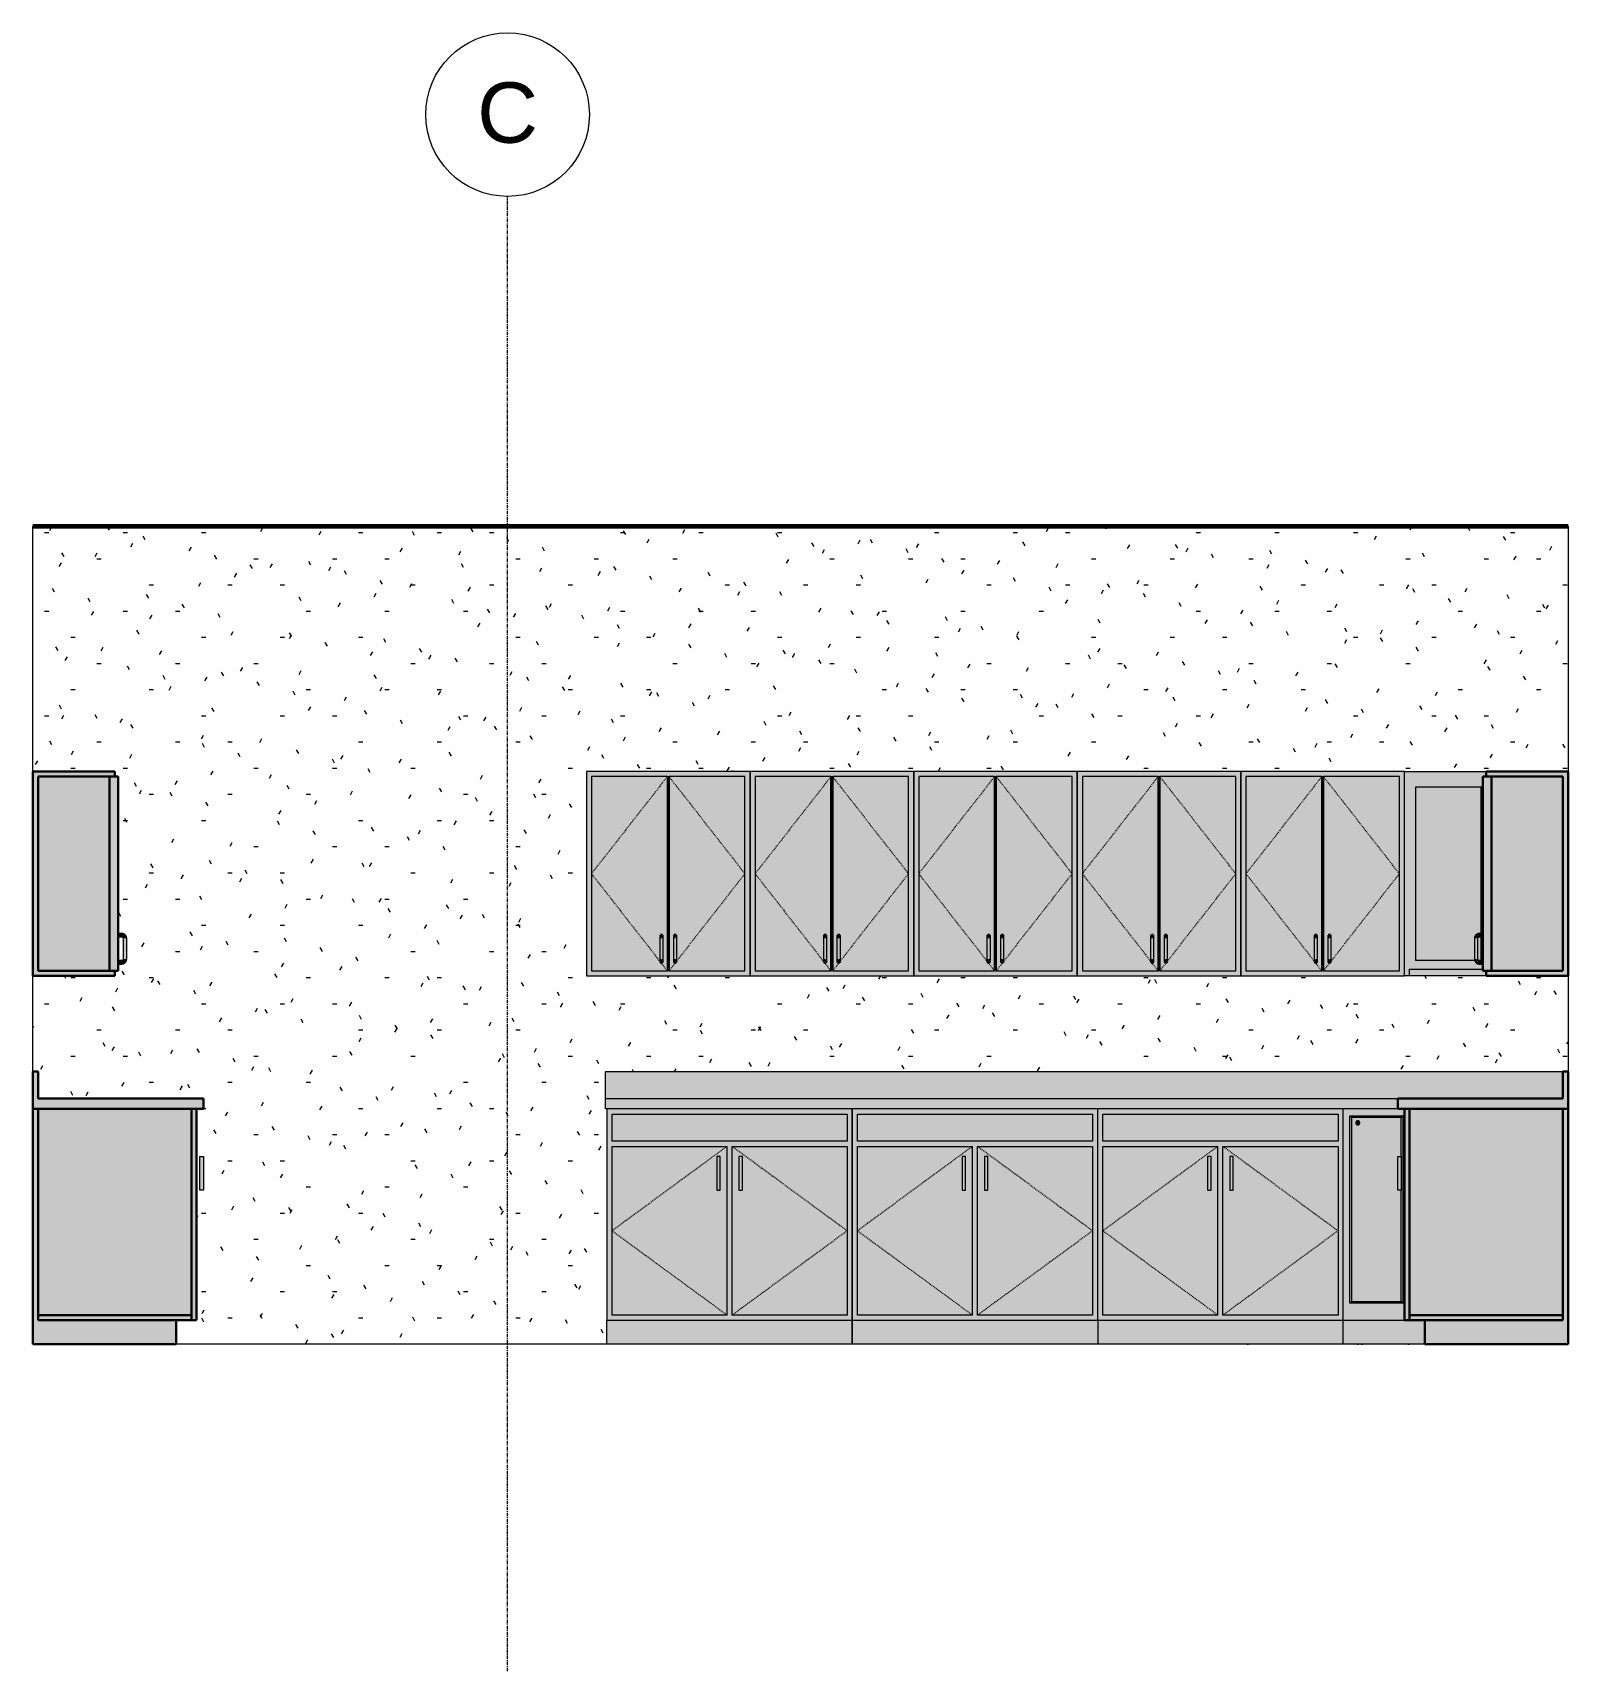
# Model space of a CAD drawing. Header units: inches. Extents: x -1667 to 6641, y -48 to 265.
# Drawn here: x 3335.8 to 3561.1, y -48 to 192.4 of the extents above; entities that cross this region are included whole.
import ezdxf

# ---------------------------------------------------------------- set-up
doc = ezdxf.new("R2010")
doc.units = ezdxf.units.IN
doc.header["$MEASUREMENT"] = 0
for name, pattern in [('Dash', [0.25, 0.125, -0.125]), ('Grid Line 1_2_', [0.875, 0.5, -0.125, 0.125, -0.125]), ('Overhead', [0.15625, 0.09375, -0.0625])]:
    doc.linetypes.add(name, pattern=pattern)
for name, color, linetype, lineweight in [('A-CLNG', 13, 'Continuous', 18), ('A-WALL-PATT', 111, 'Continuous', 18), ('C-BLDG-PADS', 91, 'Continuous', 9), ('I-WALL', 2, 'Continuous', 18), ('Q-CASE', 31, 'Continuous', 9), ('S-GRID', 1, 'Continuous', 9), ('S-GRID-IDEN', 1, 'Continuous', 9)]:
    doc.layers.add(name, color=color, linetype=linetype, lineweight=lineweight)
doc.styles.add('Arial', font='arial.ttf', dxfattribs={"height": 8.851796})

# ---------------------------------------------------------------- blocks, each defined once
blk = doc.blocks.new('Grid - Grid Head - Circle-50561-COPY ROOM - WEST ELEVATION')
at = {"layer": 'S-GRID-IDEN', "color": 7}
blk.add_circle((-1168.34, 180.37), 12, dxfattribs=at)
blk = doc.blocks.new('Open Source Metal Building_Exterior_rvt-13-COPY ROOM - WEST ELEVATION')
at = {"layer": 'C-BLDG-PADS'}
h = blk.add_hatch(dxfattribs=at)
h.set_pattern_fill('FP_25', style=0, pattern_type=2)
h.set_pattern_definition([(50, (-1109.177, 0), (13.7714, -1.205), [1.44, -15.84]), (355, (-1109.177, 0), (-2.6644, 14.4422), [1.152, -12.672]), (100.451, (-1108.03, -0.1), (11.107, 13.2374), [1.224, -13.462]), (46.184, (-1109.177, 3.84), (20.4913, -3.1779), [2.16, -23.76]), (96.636, (-1107.47, 3.575), (17.946, 18.703), [1.836, -20.193]), (351.184, (-1109.177, 3.84), (17.9454, 18.7026), [1.728, -19.008]), (21, (-1107.257, 2.88), (11.4605, -7.7304), [1.44, -15.84]), (326, (-1107.257, 2.88), (4.6714, 13.9231), [1.152, -12.672]), (71.451, (-1106.302, 2.236), (16.132, 6.1928), [1.224, -13.462]), (37.5, (-1109.177, 0), (0.23312, 6.39175), [0.634, -11.885, 0.634, -12.23, -12.72]), (37.5, (-1109.177, 0), (0.23312, 6.39175), [-25.382, 0.634, -12.086]), (7.5, (-1109.177, 0), (5.05073, 7.57304), [0.634, -6.701, 0.634, -11.597, -4.848]), (7.5, (-1109.177, 0), (5.05073, 7.57304), [-19.565, 0.634, -4.214]), (327.5, (-1113.459, 0), (10.24958, -0.4329), [0.634, -4.166, 0.634, -14.342, -19.872]), (327.5, (-1113.459, 0), (10.24958, -0.4329), [-19.776, 0.634, -19.238]), (317.5, (-1115.379, 0), (11.1974, 1.92214), [0.634, -5.606, 0.634, -9.312, -14.112]), (317.5, (-1115.379, 0), (11.1974, 1.92214), [-16.186, 0.634, -13.478])])
h.paths.add_polyline_path([(-1012.75, -0.02), (-1012.75, 0), (-1069.06, -0.02)], flags=0)
at = {"layer": 'C-BLDG-PADS', "color": 250, "lineweight": 18}
blk.add_line((-1012.75, 0), (-1237.99, 0), dxfattribs=at)
at = {"layer": 'S-GRID', "linetype": 'Grid Line 1_2_'}
blk.add_line((-1168.34, -48), (-1168.34, 168.38), dxfattribs=at)
at = {"layer": 'S-GRID-IDEN', "insert": (-1168.34, 185.09), "char_height": 8.85, "width": 10.584, "attachment_point": 2, "line_spacing_factor": 0.938532, "style": 'Arial', "bg_fill": 3, "box_fill_scale": 1.25, "bg_fill_color": 0, "bg_fill_transparency": 0}
blk.add_mtext('C', dxfattribs=at)
at = {"color": 90, "lineweight": 5}
blk.add_blockref('Grid - Grid Head - Circle-50561-COPY ROOM - WEST ELEVATION', (0, 0), dxfattribs=at)
blk = doc.blocks.new('Counter Top-L Shaped 2 - 24_ Depth 2-600382-COPY ROOM - WEST ELEVATION')
at = {"layer": 'Q-CASE'}
blk.add_hatch(color=256, dxfattribs=at).paths.add_polyline_path([(-1212.96, 34.5), (-1212.96, 36), (-1237.21, 36), (-1237.21, 40), (-1237.96, 40), (-1237.96, 34.5)], flags=0)
at = {"layer": 'Q-CASE', "lineweight": 30}
for p, q in [((-1237.21, 40), (-1237.96, 40)), ((-1237.96, 40), (-1237.96, 34.5)), ((-1237.21, 36), (-1237.21, 40)), ((-1237.96, 34.5), (-1212.96, 34.5)), ((-1212.96, 36), (-1237.21, 36)), ((-1212.96, 34.5), (-1212.96, 36))]:
    blk.add_line(p, q, dxfattribs=at)
blk = doc.blocks.new('Counter Top-L Shaped 2 - 24_ Depth-622807-COPY ROOM - WEST ELEVATION')
at = {"layer": 'Q-CASE'}
for points in [[(-1037.77, 36), (-1013.52, 36), (-1013.52, 40), (-1153.96, 40), (-1153.96, 36), (-1040.91, 36)], [(-1012.77, 34.5), (-1012.77, 40), (-1013.52, 40), (-1013.52, 36), (-1037.77, 36), (-1037.77, 34.5)], [(-1037.77, 34.5), (-1037.77, 36), (-1153.96, 36), (-1153.96, 34.5), (-1040.91, 34.5)]]:
    blk.add_hatch(color=256, dxfattribs=at).paths.add_polyline_path(points, flags=0)
for p, q in [((-1153.96, 36), (-1153.96, 40)), ((-1153.96, 40), (-1013.52, 40)), ((-1153.96, 36), (-1037.77, 36)), ((-1153.96, 34.5), (-1153.96, 36)), ((-1037.77, 34.5), (-1153.96, 34.5))]:
    blk.add_line(p, q, dxfattribs=at)
at = {"layer": 'Q-CASE', "lineweight": 30}
for p, q in [((-1012.77, 40), (-1013.52, 40)), ((-1013.52, 40), (-1013.52, 36)), ((-1012.77, 34.5), (-1012.77, 40)), ((-1013.52, 36), (-1037.77, 36)), ((-1037.77, 36), (-1037.77, 34.5)), ((-1037.77, 34.5), (-1012.77, 34.5))]:
    blk.add_line(p, q, dxfattribs=at)
blk = doc.blocks.new('Upper Cabinet-Corner Unit-Wall - 12_ Depth-585578-COPY ROOM - WEST ELEVATION')
at = {"layer": 'Q-CASE'}
for points in [[(-1035.15, 54), (-1024.77, 54), (-1024.77, 54.75), (-1025.27, 54.75), (-1025.27, 55.75), (-1025.77, 55.75), (-1025.77, 55.77), (-1025.95, 55.83), (-1026.3, 55.98), (-1026.44, 56.25), (-1035.15, 56.25), (-1035.15, 81.75), (-1025.27, 81.75), (-1025.27, 83.25), (-1024.77, 83.25), (-1024.77, 84), (-1036.77, 84), (-1036.77, 54)], [(-1026.83, 54), (-1024.77, 54), (-1024.77, 54.75), (-1025.27, 54.75), (-1025.27, 55), (-1036.02, 55), (-1036.02, 54)]]:
    blk.add_hatch(color=256, dxfattribs=at).paths.add_polyline_path(points, flags=0)
h = blk.add_hatch(color=256, dxfattribs=at)
h.paths.add_polyline_path([(-1035.15, 56.25), (-1026.42, 56.26), (-1026.48, 56.4), (-1026.5, 56.5), (-1026.52, 56.5), (-1026.52, 59.5), (-1026.5, 59.5), (-1026.47, 59.62), (-1026.29, 60.03), (-1025.87, 60.21), (-1025.77, 60.23), (-1025.77, 60.25), (-1025.52, 60.25), (-1025.52, 81.75), (-1035.15, 81.75), (-1035.15, 59.99)], flags=0)
h.paths.add_polyline_path([(-1025.75, 56.25), (-1025.52, 56.25), (-1025.52, 59.75), (-1025.77, 59.75), (-1025.95, 59.66), (-1026.02, 59.48), (-1026.02, 56.5), (-1025.95, 56.32), (-1025.77, 56.25)], flags=0)
h = blk.add_hatch(color=256, dxfattribs=at)
h.paths.add_polyline_path([(-1025.27, 56.25), (-1025.27, 59.75), (-1025.52, 59.75), (-1025.52, 56.25)], flags=0)
h.paths.add_polyline_path([(-1025.52, 60.25), (-1025.27, 60.25), (-1025.27, 81.75), (-1025.52, 81.75), (-1025.52, 60.93)], flags=0)
for p, q in [((-1036.77, 84), (-1024.77, 84)), ((-1036.77, 54), (-1036.77, 84)), ((-1035.15, 81.75), (-1025.52, 81.75)), ((-1035.15, 81.75), (-1035.15, 56.25)), ((-1025.52, 81.75), (-1025.27, 81.75)), ((-1025.52, 60.25), (-1025.52, 81.75)), ((-1025.52, 56.25), (-1025.52, 59.75)), ((-1026.42, 56.25), (-1035.15, 56.25)), ((-1024.77, 54), (-1036.77, 54)), ((-1036.02, 55), (-1025.27, 55)), ((-1036.02, 54), (-1036.02, 55)), ((-1024.77, 54), (-1036.02, 54))]:
    blk.add_line(p, q, dxfattribs=at)
at = {"layer": 'Q-CASE', "linetype": 'Overhead'}
blk.add_line((-1024.77, 54), (-1036.77, 54), dxfattribs=at)
blk = doc.blocks.new('Upper Cabinet-Double Door-Wall - 24_-583922-COPY ROOM - WEST ELEVATION')
at = {"layer": 'Q-CASE'}
h = blk.add_hatch(color=256, dxfattribs=at)
h.paths.add_polyline_path([(-1060.77, 54), (-1036.77, 54), (-1036.77, 84), (-1060.77, 84), (-1060.77, 59.99)], flags=0)
h.paths.add_polyline_path([(-1040.91, 54.75), (-1060.02, 54.75), (-1060.02, 83.25), (-1037.52, 83.25), (-1037.52, 54.75)], flags=0)
h = blk.add_hatch(color=256, dxfattribs=at)
h.paths.add_polyline_path([(-1047.95, 54.75), (-1037.52, 54.75), (-1037.52, 83.25), (-1048.65, 83.25), (-1048.65, 54.75)], flags=0)
h.paths.add_polyline_path([(-1054.99, 54.75), (-1048.9, 54.75), (-1048.9, 83.25), (-1060.02, 83.25), (-1060.02, 54.75)], flags=0)
h.paths.add_polyline_path([(-1049.77, 55.77), (-1049.9, 55.79), (-1049.98, 55.87), (-1050.01, 55.98), (-1049.99, 60.1), (-1049.95, 60.17), (-1049.88, 60.23), (-1049.66, 60.23), (-1049.56, 60.13), (-1049.53, 60.01), (-1049.55, 55.9), (-1049.59, 55.83), (-1049.66, 55.77), (-1049.71, 55.77)], flags=0)
h.paths.add_polyline_path([(-1047.77, 55.77), (-1047.9, 55.79), (-1047.98, 55.87), (-1048.01, 55.98), (-1047.99, 60.1), (-1047.95, 60.17), (-1047.88, 60.23), (-1047.66, 60.23), (-1047.56, 60.13), (-1047.53, 60.01), (-1047.55, 55.9), (-1047.59, 55.83), (-1047.66, 55.77)], flags=0)
h.paths.add_polyline_path([(-1049.77, 56.45), (-1049.73, 56.5), (-1049.81, 56.5)], flags=0)
h.paths.add_polyline_path([(-1047.77, 56.45), (-1047.73, 56.5), (-1047.81, 56.5)], flags=0)
h.paths.add_polyline_path([(-1049.81, 59.5), (-1049.73, 59.5), (-1049.77, 59.55)], flags=0)
h.paths.add_polyline_path([(-1047.77, 59.5), (-1047.73, 59.5), (-1047.77, 59.55), (-1047.81, 59.5)], flags=0)
h.paths.add_polyline_path([(-1049.58, 60.07), (-1049.58, 60.08), (-1049.58, 60.07)], flags=0)
h.paths.add_polyline_path([(-1047.58, 60.07), (-1047.58, 60.08), (-1047.58, 60.07)], flags=0)
for points in [[(-1048.65, 54.75), (-1048.65, 83.25), (-1048.9, 83.25), (-1048.9, 54.75)], [(-1050.01, 59.5), (-1049.81, 59.5), (-1049.77, 59.55), (-1049.77, 60.23), (-1049.9, 60.21), (-1049.98, 60.13), (-1050.01, 60.01), (-1050, 59.6)], [(-1049.53, 59.5), (-1049.53, 59.7), (-1049.52, 59.9), (-1049.53, 59.94), (-1049.55, 60.1), (-1049.59, 60.17), (-1049.66, 60.23), (-1049.77, 60.21), (-1049.77, 59.55), (-1049.71, 59.5), (-1049.57, 59.5)], [(-1048.01, 59.5), (-1047.81, 59.5), (-1047.77, 59.55), (-1047.77, 60.23), (-1047.9, 60.21), (-1047.98, 60.13), (-1048.01, 60.01), (-1048, 59.6)], [(-1047.57, 59.5), (-1047.53, 59.5), (-1047.53, 59.7), (-1047.52, 59.9), (-1047.53, 59.94), (-1047.55, 60.1), (-1047.6, 60.18), (-1047.66, 60.23), (-1047.77, 60.21), (-1047.75, 59.53), (-1047.73, 59.5), (-1047.66, 59.5)], [(-1049.88, 56.5), (-1049.77, 56.5), (-1049.77, 59.5), (-1050.01, 59.5), (-1050.01, 56.5), (-1049.97, 56.5)], [(-1049.71, 56.5), (-1049.53, 56.5), (-1049.53, 59.5), (-1049.77, 59.5), (-1049.77, 56.5)], [(-1047.77, 56.5), (-1047.77, 59.5), (-1048.01, 59.5), (-1048.01, 56.5), (-1047.88, 56.5)], [(-1047.66, 56.5), (-1047.53, 56.5), (-1047.53, 59.5), (-1047.77, 59.5), (-1047.77, 56.5)], [(-1049.77, 55.77), (-1049.77, 56.45), (-1049.81, 56.5), (-1050.01, 56.5), (-1050.01, 56.3), (-1050.02, 56.1), (-1050.01, 56.06), (-1049.99, 55.9), (-1049.94, 55.82), (-1049.88, 55.77)], [(-1049.77, 55.77), (-1049.64, 55.79), (-1049.56, 55.87), (-1049.53, 55.98), (-1049.53, 56.5), (-1049.73, 56.5), (-1049.77, 56.45), (-1049.77, 55.79)], [(-1047.77, 55.77), (-1047.77, 56.45), (-1047.81, 56.5), (-1048.01, 56.5), (-1048.01, 56.3), (-1048.02, 56.1), (-1048.01, 56.06), (-1047.99, 55.9), (-1047.94, 55.82), (-1047.88, 55.77)], [(-1047.77, 55.77), (-1047.64, 55.79), (-1047.56, 55.87), (-1047.53, 55.98), (-1047.53, 56.5), (-1047.73, 56.5), (-1047.77, 56.45), (-1047.77, 55.77)]]:
    blk.add_hatch(color=256, dxfattribs=at).paths.add_polyline_path(points, flags=0)
for p, q in [((-1036.77, 84), (-1060.77, 84)), ((-1060.77, 84), (-1060.77, 54)), ((-1048.9, 83.25), (-1060.02, 83.25)), ((-1060.02, 83.25), (-1060.02, 54.75)), ((-1048.9, 83.25), (-1048.65, 83.25)), ((-1048.9, 54.75), (-1048.9, 83.25)), ((-1048.77, 83.25), (-1048.77, 54.75)), ((-1048.65, 83.25), (-1048.65, 54.75)), ((-1037.52, 83.25), (-1048.65, 83.25)), ((-1037.52, 54.75), (-1037.52, 83.25)), ((-1036.77, 54), (-1036.77, 84)), ((-1050.02, 59.5), (-1050.02, 56.5)), ((-1049.52, 56.5), (-1049.52, 59.5)), ((-1048.02, 59.5), (-1048.02, 56.5)), ((-1047.52, 56.5), (-1047.52, 59.5)), ((-1060.77, 54), (-1036.77, 54)), ((-1060.02, 54.75), (-1048.9, 54.75)), ((-1048.65, 54.75), (-1048.9, 54.75)), ((-1048.65, 54.75), (-1037.52, 54.75))]:
    blk.add_line(p, q, dxfattribs=at)
at = {"layer": 'Q-CASE', "linetype": 'Dash'}
for p, q in [((-1048.9, 83.25), (-1060.02, 69)), ((-1037.52, 69), (-1048.65, 83.25)), ((-1060.02, 69), (-1048.9, 54.75)), ((-1048.65, 54.75), (-1037.52, 69))]:
    blk.add_line(p, q, dxfattribs=at)
at = {"layer": 'Q-CASE', "flags": 128}
for points in [[(-1050.02, 60), (-1050.02, 60), (-1050.02, 60), (-1050.02, 60), (-1050.02, 59.99), (-1050.02, 59.99), (-1050.02, 59.99), (-1050.02, 59.98), (-1050.02, 59.97), (-1050.02, 59.97), (-1050.02, 59.96), (-1050.02, 59.95), (-1050.02, 59.94), (-1050.02, 59.93), (-1050.02, 59.92), (-1050.02, 59.91), (-1050.02, 59.9), (-1050.02, 59.89), (-1050.02, 59.88), (-1050.02, 59.86), (-1050.02, 59.85), (-1050.02, 59.83), (-1050.02, 59.82), (-1050.02, 59.8), (-1050.02, 59.79), (-1050.02, 59.77), (-1050.02, 59.75), (-1050.02, 59.74), (-1050.02, 59.72), (-1050.02, 59.7), (-1050.02, 59.68), (-1050.02, 59.66), (-1050.02, 59.64), (-1050.02, 59.62), (-1050.02, 59.6), (-1050.02, 59.58), (-1050.02, 59.57), (-1050.02, 59.55), (-1050.02, 59.53), (-1050.02, 59.51), (-1050.02, 59.5)], [(-1049.52, 59.5), (-1049.52, 59.52), (-1049.52, 59.54), (-1049.52, 59.56), (-1049.52, 59.58), (-1049.52, 59.6), (-1049.52, 59.62), (-1049.52, 59.64), (-1049.52, 59.66), (-1049.52, 59.68), (-1049.52, 59.69), (-1049.52, 59.71), (-1049.52, 59.73), (-1049.52, 59.75), (-1049.52, 59.77), (-1049.52, 59.78), (-1049.52, 59.8), (-1049.52, 59.81), (-1049.52, 59.83), (-1049.52, 59.84), (-1049.52, 59.86), (-1049.52, 59.87), (-1049.52, 59.89), (-1049.52, 59.9), (-1049.52, 59.91), (-1049.52, 59.92), (-1049.52, 59.93), (-1049.52, 59.94), (-1049.52, 59.95), (-1049.52, 59.96), (-1049.52, 59.97), (-1049.52, 59.97), (-1049.52, 59.98), (-1049.52, 59.98), (-1049.52, 59.99), (-1049.52, 59.99), (-1049.52, 60), (-1049.52, 60), (-1049.52, 60), (-1049.52, 60)], [(-1048.02, 60), (-1048.02, 60), (-1048.02, 60), (-1048.02, 60), (-1048.02, 59.99), (-1048.02, 59.99), (-1048.02, 59.99), (-1048.02, 59.98), (-1048.02, 59.97), (-1048.02, 59.97), (-1048.02, 59.96), (-1048.02, 59.95), (-1048.02, 59.94), (-1048.02, 59.93), (-1048.02, 59.92), (-1048.02, 59.91), (-1048.02, 59.9), (-1048.02, 59.89), (-1048.02, 59.88), (-1048.02, 59.86), (-1048.02, 59.85), (-1048.02, 59.83), (-1048.02, 59.82), (-1048.02, 59.8), (-1048.02, 59.79), (-1048.02, 59.77), (-1048.02, 59.75), (-1048.02, 59.74), (-1048.02, 59.72), (-1048.02, 59.7), (-1048.02, 59.68), (-1048.02, 59.66), (-1048.02, 59.64), (-1048.02, 59.62), (-1048.02, 59.6), (-1048.02, 59.58), (-1048.02, 59.57), (-1048.02, 59.55), (-1048.02, 59.53), (-1048.02, 59.51), (-1048.02, 59.5)], [(-1047.52, 59.5), (-1047.52, 59.52), (-1047.52, 59.54), (-1047.52, 59.56), (-1047.52, 59.58), (-1047.52, 59.6), (-1047.52, 59.62), (-1047.52, 59.64), (-1047.52, 59.66), (-1047.52, 59.68), (-1047.52, 59.69), (-1047.52, 59.71), (-1047.52, 59.73), (-1047.52, 59.75), (-1047.52, 59.77), (-1047.52, 59.78), (-1047.52, 59.8), (-1047.52, 59.81), (-1047.52, 59.83), (-1047.52, 59.84), (-1047.52, 59.86), (-1047.52, 59.87), (-1047.52, 59.89), (-1047.52, 59.9), (-1047.52, 59.91), (-1047.52, 59.92), (-1047.52, 59.93), (-1047.52, 59.94), (-1047.52, 59.95), (-1047.52, 59.96), (-1047.52, 59.97), (-1047.52, 59.97), (-1047.52, 59.98), (-1047.52, 59.98), (-1047.52, 59.99), (-1047.52, 59.99), (-1047.52, 60), (-1047.52, 60), (-1047.52, 60), (-1047.52, 60)], [(-1050.02, 56.5), (-1050.02, 56.48), (-1050.02, 56.46), (-1050.02, 56.44), (-1050.02, 56.42), (-1050.02, 56.4), (-1050.02, 56.38), (-1050.02, 56.36), (-1050.02, 56.34), (-1050.02, 56.32), (-1050.02, 56.31), (-1050.02, 56.29), (-1050.02, 56.27), (-1050.02, 56.25), (-1050.02, 56.23), (-1050.02, 56.22), (-1050.02, 56.2), (-1050.02, 56.19), (-1050.02, 56.17), (-1050.02, 56.16), (-1050.02, 56.14), (-1050.02, 56.13), (-1050.02, 56.11), (-1050.02, 56.1), (-1050.02, 56.09), (-1050.02, 56.08), (-1050.02, 56.07), (-1050.02, 56.06), (-1050.02, 56.05), (-1050.02, 56.04), (-1050.02, 56.03), (-1050.02, 56.03), (-1050.02, 56.02), (-1050.02, 56.02), (-1050.02, 56.01), (-1050.02, 56.01), (-1050.02, 56), (-1050.02, 56), (-1050.02, 56), (-1050.02, 56)], [(-1049.52, 56), (-1049.52, 56), (-1049.52, 56), (-1049.52, 56), (-1049.52, 56.01), (-1049.52, 56.01), (-1049.52, 56.01), (-1049.52, 56.02), (-1049.52, 56.03), (-1049.52, 56.03), (-1049.52, 56.04), (-1049.52, 56.05), (-1049.52, 56.06), (-1049.52, 56.07), (-1049.52, 56.08), (-1049.52, 56.09), (-1049.52, 56.1), (-1049.52, 56.11), (-1049.52, 56.12), (-1049.52, 56.14), (-1049.52, 56.15), (-1049.52, 56.17), (-1049.52, 56.18), (-1049.52, 56.2), (-1049.52, 56.21), (-1049.52, 56.23), (-1049.52, 56.25), (-1049.52, 56.26), (-1049.52, 56.28), (-1049.52, 56.3), (-1049.52, 56.32), (-1049.52, 56.34), (-1049.52, 56.36), (-1049.52, 56.38), (-1049.52, 56.4), (-1049.52, 56.42), (-1049.52, 56.43), (-1049.52, 56.45), (-1049.52, 56.47), (-1049.52, 56.49), (-1049.52, 56.5)], [(-1048.02, 56.5), (-1048.02, 56.48), (-1048.02, 56.46), (-1048.02, 56.44), (-1048.02, 56.42), (-1048.02, 56.4), (-1048.02, 56.38), (-1048.02, 56.36), (-1048.02, 56.34), (-1048.02, 56.32), (-1048.02, 56.31), (-1048.02, 56.29), (-1048.02, 56.27), (-1048.02, 56.25), (-1048.02, 56.23), (-1048.02, 56.22), (-1048.02, 56.2), (-1048.02, 56.19), (-1048.02, 56.17), (-1048.02, 56.16), (-1048.02, 56.14), (-1048.02, 56.13), (-1048.02, 56.11), (-1048.02, 56.1), (-1048.02, 56.09), (-1048.02, 56.08), (-1048.02, 56.07), (-1048.02, 56.06), (-1048.02, 56.05), (-1048.02, 56.04), (-1048.02, 56.03), (-1048.02, 56.03), (-1048.02, 56.02), (-1048.02, 56.02), (-1048.02, 56.01), (-1048.02, 56.01), (-1048.02, 56), (-1048.02, 56), (-1048.02, 56), (-1048.02, 56)], [(-1047.52, 56), (-1047.52, 56), (-1047.52, 56), (-1047.52, 56), (-1047.52, 56.01), (-1047.52, 56.01), (-1047.52, 56.01), (-1047.52, 56.02), (-1047.52, 56.03), (-1047.52, 56.03), (-1047.52, 56.04), (-1047.52, 56.05), (-1047.52, 56.06), (-1047.52, 56.07), (-1047.52, 56.08), (-1047.52, 56.09), (-1047.52, 56.1), (-1047.52, 56.11), (-1047.52, 56.12), (-1047.52, 56.14), (-1047.52, 56.15), (-1047.52, 56.17), (-1047.52, 56.18), (-1047.52, 56.2), (-1047.52, 56.21), (-1047.52, 56.23), (-1047.52, 56.25), (-1047.52, 56.26), (-1047.52, 56.28), (-1047.52, 56.3), (-1047.52, 56.32), (-1047.52, 56.34), (-1047.52, 56.36), (-1047.52, 56.38), (-1047.52, 56.4), (-1047.52, 56.42), (-1047.52, 56.43), (-1047.52, 56.45), (-1047.52, 56.47), (-1047.52, 56.49), (-1047.52, 56.5)]]:
    blk.add_lwpolyline(points, dxfattribs=at)
blk = doc.blocks.new('Upper Cabinet-Double Door-Wall - 24_-V36-COPY ROOM - WEST ELEVATION')
at = {"layer": 'Q-CASE'}
for points in [[(-1024.02, 54.75), (-1024.02, 83.25), (-1025.27, 83.25), (-1025.27, 54.75), (-1025.07, 54.75)], [(-1024.77, 54), (-1012.77, 54), (-1012.77, 84), (-1024.77, 84), (-1024.77, 83.25), (-1013.52, 83.25), (-1013.52, 54.75), (-1024.77, 54.75), (-1024.77, 54.37)], [(-1024.02, 54.75), (-1013.52, 54.75), (-1013.52, 83.25), (-1024.02, 83.25), (-1024.02, 56.24)], [(-1026.17, 59.5), (-1026.02, 59.5), (-1025.95, 59.68), (-1025.77, 59.75), (-1025.77, 60.23), (-1025.95, 60.17), (-1026.3, 60.03), (-1026.49, 59.53), (-1026.48, 59.5), (-1026.21, 59.5)], [(-1025.77, 59.75), (-1025.27, 59.75), (-1025.27, 60.25), (-1025.77, 60.25), (-1025.77, 59.77)], [(-1026.21, 56.5), (-1026.02, 56.5), (-1026.02, 59.5), (-1026.52, 59.5), (-1026.52, 56.5), (-1026.33, 56.5)], [(-1025.77, 55.77), (-1025.77, 56.25), (-1025.95, 56.34), (-1026.02, 56.5), (-1026.5, 56.5), (-1026.48, 56.4), (-1026.3, 55.97), (-1025.87, 55.79), (-1025.77, 55.77)], [(-1025.77, 55.75), (-1025.27, 55.75), (-1025.27, 56.25), (-1025.77, 56.24), (-1025.77, 55.77)]]:
    blk.add_hatch(color=256, dxfattribs=at).paths.add_polyline_path(points, flags=0)
at = {"layer": 'Q-CASE', "lineweight": 30}
for p, q in [((-1025.27, 83.25), (-1025.27, 54.75)), ((-1024.02, 83.25), (-1025.27, 83.25)), ((-1012.77, 84), (-1024.77, 84)), ((-1024.77, 84), (-1024.77, 83.25)), ((-1024.77, 83.25), (-1013.52, 83.25)), ((-1024.02, 54.75), (-1024.02, 83.25)), ((-1013.52, 83.25), (-1013.52, 54.75)), ((-1012.77, 54), (-1012.77, 84)), ((-1025.27, 54.75), (-1024.02, 54.75)), ((-1013.52, 54.75), (-1024.77, 54.75)), ((-1024.77, 54.75), (-1024.77, 54)), ((-1024.77, 54), (-1012.77, 54))]:
    blk.add_line(p, q, dxfattribs=at)
at = {"layer": 'Q-CASE'}
for p, q in [((-1025.27, 60.25), (-1025.77, 60.25)), ((-1026.52, 59.5), (-1026.52, 56.5)), ((-1026.02, 56.5), (-1026.02, 59.5)), ((-1025.77, 59.75), (-1025.27, 59.75)), ((-1025.27, 56.25), (-1025.77, 56.25)), ((-1025.77, 55.75), (-1025.27, 55.75))]:
    blk.add_line(p, q, dxfattribs=at)
at = {"layer": 'Q-CASE', "flags": 128}
for points in [[(-1025.77, 60.25), (-1025.8, 60.25), (-1025.83, 60.25), (-1025.86, 60.24), (-1025.89, 60.24), (-1025.92, 60.24), (-1025.95, 60.23), (-1025.98, 60.22), (-1026.01, 60.21), (-1026.03, 60.2), (-1026.06, 60.19), (-1026.09, 60.18), (-1026.12, 60.17), (-1026.14, 60.15), (-1026.17, 60.14), (-1026.19, 60.12), (-1026.22, 60.1), (-1026.24, 60.08), (-1026.26, 60.06), (-1026.29, 60.04), (-1026.31, 60.02), (-1026.33, 60), (-1026.35, 59.98), (-1026.37, 59.95), (-1026.38, 59.93), (-1026.4, 59.91), (-1026.42, 59.88), (-1026.43, 59.85), (-1026.45, 59.83), (-1026.46, 59.8), (-1026.47, 59.77), (-1026.48, 59.74), (-1026.49, 59.72), (-1026.5, 59.69), (-1026.5, 59.66), (-1026.51, 59.63), (-1026.51, 59.6), (-1026.52, 59.57), (-1026.52, 59.54), (-1026.52, 59.51), (-1026.52, 59.5)], [(-1025.77, 60.25), (-1025.8, 60.25), (-1025.83, 60.25), (-1025.86, 60.24), (-1025.89, 60.24), (-1025.92, 60.24), (-1025.95, 60.23), (-1025.98, 60.22), (-1026.01, 60.21), (-1026.03, 60.2), (-1026.06, 60.19), (-1026.09, 60.18), (-1026.12, 60.17), (-1026.14, 60.15), (-1026.17, 60.14), (-1026.19, 60.12), (-1026.22, 60.1), (-1026.24, 60.08), (-1026.26, 60.06), (-1026.29, 60.04)], [(-1026.31, 60.02), (-1026.33, 60), (-1026.35, 59.98), (-1026.37, 59.95), (-1026.38, 59.93), (-1026.4, 59.91), (-1026.42, 59.88), (-1026.43, 59.85), (-1026.45, 59.83), (-1026.46, 59.8), (-1026.47, 59.77), (-1026.48, 59.74), (-1026.49, 59.72), (-1026.5, 59.69), (-1026.5, 59.66), (-1026.51, 59.63), (-1026.51, 59.6), (-1026.52, 59.57), (-1026.52, 59.54), (-1026.52, 59.51), (-1026.52, 59.5)], [(-1026.02, 59.5), (-1026.02, 59.51), (-1026.02, 59.52), (-1026.02, 59.53), (-1026.02, 59.54), (-1026.02, 59.55), (-1026.01, 59.56), (-1026.01, 59.57), (-1026.01, 59.58), (-1026, 59.59), (-1026, 59.6), (-1026, 59.61), (-1025.99, 59.62), (-1025.99, 59.62), (-1025.98, 59.63), (-1025.98, 59.64), (-1025.97, 59.65), (-1025.96, 59.66), (-1025.96, 59.66), (-1025.95, 59.67), (-1025.94, 59.68), (-1025.94, 59.69), (-1025.93, 59.69), (-1025.92, 59.7), (-1025.91, 59.7), (-1025.91, 59.71), (-1025.9, 59.72), (-1025.89, 59.72), (-1025.88, 59.73), (-1025.87, 59.73), (-1025.86, 59.73), (-1025.85, 59.74), (-1025.84, 59.74), (-1025.83, 59.74), (-1025.82, 59.74), (-1025.81, 59.75), (-1025.8, 59.75), (-1025.79, 59.75), (-1025.78, 59.75), (-1025.77, 59.75), (-1025.77, 59.75)], [(-1026.52, 56.5), (-1026.52, 56.47), (-1026.52, 56.44), (-1026.51, 56.41), (-1026.51, 56.38), (-1026.51, 56.35), (-1026.5, 56.32), (-1026.49, 56.29), (-1026.48, 56.26), (-1026.47, 56.24), (-1026.46, 56.21), (-1026.45, 56.18), (-1026.44, 56.15), (-1026.42, 56.13), (-1026.41, 56.1), (-1026.39, 56.08), (-1026.37, 56.05), (-1026.35, 56.03), (-1026.33, 56.01), (-1026.31, 55.98)], [(-1026.52, 56.5), (-1026.52, 56.47), (-1026.52, 56.44), (-1026.51, 56.41), (-1026.51, 56.38), (-1026.51, 56.35), (-1026.5, 56.32), (-1026.49, 56.29), (-1026.48, 56.26), (-1026.47, 56.24), (-1026.46, 56.21), (-1026.45, 56.18), (-1026.44, 56.15), (-1026.42, 56.13), (-1026.41, 56.1), (-1026.39, 56.08), (-1026.37, 56.05), (-1026.35, 56.03), (-1026.33, 56.01), (-1026.31, 55.98), (-1026.29, 55.96), (-1026.27, 55.94), (-1026.25, 55.92), (-1026.22, 55.9), (-1026.2, 55.89), (-1026.18, 55.87), (-1026.15, 55.85), (-1026.12, 55.84), (-1026.1, 55.82), (-1026.07, 55.81), (-1026.04, 55.8), (-1026.01, 55.79), (-1025.99, 55.78), (-1025.96, 55.77), (-1025.93, 55.77), (-1025.9, 55.76), (-1025.87, 55.76), (-1025.84, 55.75), (-1025.81, 55.75), (-1025.78, 55.75), (-1025.77, 55.75)], [(-1026.29, 55.96), (-1026.27, 55.94), (-1026.25, 55.92), (-1026.22, 55.9), (-1026.2, 55.89), (-1026.18, 55.87), (-1026.15, 55.85), (-1026.12, 55.84), (-1026.1, 55.82), (-1026.07, 55.81), (-1026.04, 55.8), (-1026.01, 55.79), (-1025.99, 55.78), (-1025.96, 55.77), (-1025.93, 55.77), (-1025.9, 55.76), (-1025.87, 55.76), (-1025.84, 55.75), (-1025.81, 55.75), (-1025.78, 55.75), (-1025.77, 55.75)], [(-1025.77, 56.25), (-1025.78, 56.25), (-1025.79, 56.25), (-1025.8, 56.25), (-1025.81, 56.25), (-1025.82, 56.25), (-1025.83, 56.26), (-1025.84, 56.26), (-1025.85, 56.26), (-1025.86, 56.27), (-1025.87, 56.27), (-1025.88, 56.27), (-1025.89, 56.28), (-1025.89, 56.28), (-1025.9, 56.29), (-1025.91, 56.29), (-1025.92, 56.3), (-1025.93, 56.31), (-1025.93, 56.31), (-1025.94, 56.32), (-1025.95, 56.33), (-1025.96, 56.33), (-1025.96, 56.34), (-1025.97, 56.35), (-1025.97, 56.36), (-1025.98, 56.36), (-1025.99, 56.37), (-1025.99, 56.38), (-1026, 56.39), (-1026, 56.4), (-1026, 56.41), (-1026.01, 56.42), (-1026.01, 56.43), (-1026.01, 56.44), (-1026.01, 56.45), (-1026.02, 56.46), (-1026.02, 56.47), (-1026.02, 56.48), (-1026.02, 56.49), (-1026.02, 56.5), (-1026.02, 56.5)]]:
    blk.add_lwpolyline(points, dxfattribs=at)
blk = doc.blocks.new('Base Cabinet-Double Door Sink Unit - 39_-578555-COPY ROOM - WEST ELEVATION')
at = {"layer": 'Q-CASE'}
h = blk.add_hatch(color=256, dxfattribs=at)
h.paths.add_polyline_path([(-1012.77, 0), (-1012.77, 34.5), (-1013.52, 34.5), (-1013.52, 3.5), (-1033.77, 3.5), (-1033.77, 0)], flags=0)
h.paths.add_polyline_path([(-1036.02, 3.5), (-1036.02, 34.5), (-1036.77, 34.5), (-1036.77, 3.5)], flags=0)
for points in [[(-1036.02, 4.25), (-1013.52, 4.25), (-1013.52, 34.5), (-1036.02, 34.5), (-1036.02, 29.99)], [(-1037.27, 22.59), (-1037.27, 27.5), (-1037.77, 27.5), (-1037.77, 22.59)], [(-1013.52, 3.5), (-1013.52, 4.25), (-1036.02, 4.25), (-1036.02, 3.5)]]:
    blk.add_hatch(color=256, dxfattribs=at).paths.add_polyline_path(points, flags=0)
at = {"layer": 'Q-CASE', "lineweight": 30}
for p, q in [((-1036.02, 34.5), (-1036.77, 34.5)), ((-1036.77, 34.5), (-1036.77, 3.5)), ((-1036.02, 3.5), (-1036.02, 34.5)), ((-1013.52, 34.5), (-1013.52, 3.5)), ((-1012.77, 34.5), (-1013.52, 34.5)), ((-1012.77, 0), (-1012.77, 34.5)), ((-1036.77, 3.5), (-1036.02, 3.5)), ((-1013.52, 4.25), (-1036.02, 4.25)), ((-1036.02, 4.25), (-1036.02, 3.5)), ((-1036.02, 3.5), (-1013.52, 3.5)), ((-1013.52, 3.5), (-1033.77, 3.5)), ((-1033.77, 3.5), (-1033.77, 0)), ((-1013.52, 3.5), (-1013.52, 4.25)), ((-1033.77, 0), (-1012.77, 0))]:
    blk.add_line(p, q, dxfattribs=at)
at = {"layer": 'Q-CASE'}
for p, q in [((-1037.77, 22.59), (-1037.77, 27.5)), ((-1037.77, 27.5), (-1037.27, 27.5)), ((-1037.27, 27.5), (-1037.27, 22.59)), ((-1037.27, 22.59), (-1037.77, 22.59))]:
    blk.add_line(p, q, dxfattribs=at)
blk = doc.blocks.new('Base Cabinet-Double Door Sink Unit - 36_-578553-COPY ROOM - WEST ELEVATION')
at = {"layer": 'Q-CASE'}
h = blk.add_hatch(color=256, dxfattribs=at)
h.paths.add_polyline_path([(-1081.77, 3.5), (-1045.77, 3.5), (-1045.77, 34.5), (-1081.77, 34.5), (-1081.77, 29.99)], flags=0)
h.paths.add_polyline_path([(-1065.15, 22.59), (-1065.65, 22.59), (-1065.65, 27.5), (-1065.15, 27.5)], flags=0)
h.paths.add_polyline_path([(-1062.4, 22.59), (-1062.4, 27.5), (-1061.9, 27.5), (-1061.9, 22.59)], flags=0)
h = blk.add_hatch(color=256, dxfattribs=at)
h.paths.add_polyline_path([(-1061.9, 22.59), (-1061.9, 27.5), (-1062.4, 27.5), (-1062.4, 22.59)], flags=0)
h.paths.add_polyline_path([(-1065.15, 22.59), (-1065.15, 27.5), (-1065.65, 27.5), (-1065.65, 22.59)], flags=0)
blk.add_hatch(color=256, dxfattribs=at).paths.add_polyline_path([(-1069.06, 0), (-1045.77, 0), (-1045.77, 3.5), (-1081.77, 3.5), (-1081.77, 0), (-1081.02, 0)], flags=0)
for p, q in [((-1081.02, 29.75), (-1081.02, 33.75)), ((-1081.02, 33.75), (-1046.52, 33.75)), ((-1046.52, 33.75), (-1046.52, 29.75)), ((-1045.77, 3.5), (-1045.77, 34.5)), ((-1046.52, 29.75), (-1081.02, 29.75)), ((-1081.02, 4.25), (-1081.02, 29)), ((-1081.02, 29), (-1064.15, 29)), ((-1064.15, 4.25), (-1064.15, 29)), ((-1063.4, 29), (-1046.52, 29)), ((-1063.4, 4.25), (-1063.4, 29)), ((-1046.52, 29), (-1046.52, 4.25)), ((-1065.15, 27.5), (-1065.65, 27.5)), ((-1065.65, 27.5), (-1065.65, 22.59)), ((-1065.15, 22.59), (-1065.15, 27.5)), ((-1061.9, 27.5), (-1062.4, 27.5)), ((-1062.4, 27.5), (-1062.4, 22.59)), ((-1061.9, 22.59), (-1061.9, 27.5)), ((-1065.65, 22.59), (-1065.15, 22.59)), ((-1062.4, 22.59), (-1061.9, 22.59)), ((-1081.77, 3.5), (-1045.77, 3.5)), ((-1064.15, 4.25), (-1081.02, 4.25)), ((-1046.52, 4.25), (-1063.4, 4.25))]:
    blk.add_line(p, q, dxfattribs=at)
at = {"layer": 'Q-CASE', "linetype": 'Dash'}
for p, q in [((-1064.15, 29), (-1081.02, 16.62)), ((-1063.4, 29), (-1046.52, 16.62)), ((-1081.02, 16.62), (-1064.15, 4.25)), ((-1046.52, 16.62), (-1063.4, 4.25))]:
    blk.add_line(p, q, dxfattribs=at)
blk = doc.blocks.new('Base Cabinet-Double Door Sink Unit - 36_-V37-COPY ROOM - WEST ELEVATION')
at = {"layer": 'Q-CASE'}
h = blk.add_hatch(color=256, dxfattribs=at)
h.paths.add_polyline_path([(-1117.77, 3.5), (-1081.77, 3.5), (-1081.77, 34.5), (-1117.77, 34.5), (-1117.77, 22.59)], flags=0)
h.paths.add_polyline_path([(-1101.15, 22.59), (-1101.65, 22.59), (-1101.65, 27.5), (-1101.15, 27.5)], flags=0)
h.paths.add_polyline_path([(-1098.4, 22.59), (-1098.4, 27.5), (-1097.9, 27.5), (-1097.9, 22.59)], flags=0)
h = blk.add_hatch(color=256, dxfattribs=at)
h.paths.add_polyline_path([(-1101.65, 22.59), (-1101.15, 22.59), (-1101.15, 27.5), (-1101.65, 27.5)], flags=0)
h.paths.add_polyline_path([(-1097.9, 22.59), (-1097.9, 27.5), (-1098.4, 27.5), (-1098.4, 22.59)], flags=0)
blk.add_hatch(color=256, dxfattribs=at).paths.add_polyline_path([(-1117.02, 0), (-1081.77, 0), (-1081.77, 3.5), (-1117.77, 3.5), (-1117.77, 0)], flags=0)
for p, q in [((-1117.77, 34.5), (-1117.77, 3.5)), ((-1117.02, 29.75), (-1117.02, 33.75)), ((-1117.02, 33.75), (-1082.52, 33.75)), ((-1082.52, 33.75), (-1082.52, 29.75)), ((-1081.77, 3.5), (-1081.77, 34.5)), ((-1082.52, 29.75), (-1117.02, 29.75)), ((-1117.02, 4.25), (-1117.02, 29)), ((-1117.02, 29), (-1100.15, 29)), ((-1100.15, 4.25), (-1100.15, 29)), ((-1099.4, 29), (-1082.52, 29)), ((-1099.4, 4.25), (-1099.4, 29)), ((-1082.52, 29), (-1082.52, 4.25)), ((-1101.15, 27.5), (-1101.65, 27.5)), ((-1101.65, 27.5), (-1101.65, 22.59)), ((-1101.15, 22.59), (-1101.15, 27.5)), ((-1097.9, 27.5), (-1098.4, 27.5)), ((-1098.4, 27.5), (-1098.4, 22.59)), ((-1097.9, 22.59), (-1097.9, 27.5)), ((-1101.65, 22.59), (-1101.15, 22.59)), ((-1098.4, 22.59), (-1097.9, 22.59)), ((-1117.77, 3.5), (-1081.77, 3.5)), ((-1117.77, 0), (-1117.77, 3.5)), ((-1100.15, 4.25), (-1117.02, 4.25)), ((-1082.52, 4.25), (-1099.4, 4.25)), ((-1081.77, 3.5), (-1081.77, 0))]:
    blk.add_line(p, q, dxfattribs=at)
at = {"layer": 'Q-CASE', "linetype": 'Dash'}
for p, q in [((-1100.15, 29), (-1117.02, 16.62)), ((-1099.4, 29), (-1082.52, 16.62)), ((-1117.02, 16.62), (-1100.15, 4.25)), ((-1082.52, 16.62), (-1099.4, 4.25))]:
    blk.add_line(p, q, dxfattribs=at)
blk = doc.blocks.new('Base Cabinet-Double Door Sink Unit - 27_-619205-COPY ROOM - WEST ELEVATION')
at = {"layer": 'Q-CASE'}
h = blk.add_hatch(color=256, dxfattribs=at)
h.paths.add_polyline_path([(-1237.96, 0), (-1216.96, 0), (-1216.96, 3.5), (-1237.21, 3.5), (-1237.21, 34.5), (-1237.96, 34.5), (-1237.96, 29.99)], flags=0)
h.paths.add_polyline_path([(-1213.96, 3.5), (-1213.96, 34.5), (-1214.71, 34.5), (-1214.71, 3.5)], flags=0)
for points in [[(-1214.71, 4.25), (-1214.71, 34.5), (-1237.21, 34.5), (-1237.21, 4.25), (-1216.91, 4.25)], [(-1212.96, 22.59), (-1212.96, 27.5), (-1213.46, 27.5), (-1213.46, 22.59)], [(-1214.71, 3.5), (-1214.71, 4.25), (-1237.21, 4.25), (-1237.21, 3.5)]]:
    blk.add_hatch(color=256, dxfattribs=at).paths.add_polyline_path(points, flags=0)
at = {"layer": 'Q-CASE', "lineweight": 30}
for p, q in [((-1237.21, 34.5), (-1237.96, 34.5)), ((-1237.96, 34.5), (-1237.96, 0)), ((-1237.21, 3.5), (-1237.21, 34.5)), ((-1214.71, 34.5), (-1214.71, 3.5)), ((-1213.96, 34.5), (-1214.71, 34.5)), ((-1213.96, 3.5), (-1213.96, 34.5)), ((-1214.71, 4.25), (-1237.21, 4.25)), ((-1237.21, 4.25), (-1237.21, 3.5)), ((-1216.96, 3.5), (-1237.21, 3.5)), ((-1237.21, 3.5), (-1214.71, 3.5)), ((-1216.96, 0), (-1216.96, 3.5)), ((-1214.71, 3.5), (-1214.71, 4.25)), ((-1214.71, 3.5), (-1213.96, 3.5)), ((-1237.96, 0), (-1216.96, 0))]:
    blk.add_line(p, q, dxfattribs=at)
at = {"layer": 'Q-CASE'}
for p, q in [((-1213.46, 22.59), (-1213.46, 27.5)), ((-1213.46, 27.5), (-1212.96, 27.5)), ((-1212.96, 27.5), (-1212.96, 22.59)), ((-1212.96, 22.59), (-1213.46, 22.59))]:
    blk.add_line(p, q, dxfattribs=at)
blk = doc.blocks.new('Upper Cabinet-Single Door-Wall - 12_-621969-COPY ROOM - WEST ELEVATION')
at = {"layer": 'Q-CASE'}
for points in [[(-1237.96, 54), (-1225.96, 54), (-1225.96, 54.75), (-1237.21, 54.75), (-1237.21, 83.25), (-1225.96, 83.25), (-1225.96, 84), (-1237.96, 84), (-1237.96, 59.99)], [(-1230.95, 54.75), (-1226.71, 54.75), (-1226.71, 83.25), (-1237.21, 83.25), (-1237.21, 54.75)], [(-1225.46, 54.75), (-1225.46, 83.25), (-1226.71, 83.25), (-1226.71, 54.75), (-1225.67, 54.75)]]:
    blk.add_hatch(color=256, dxfattribs=at).paths.add_polyline_path(points, flags=0)
at = {"layer": 'Q-CASE', "lineweight": 30}
for p, q in [((-1237.96, 84), (-1237.96, 54)), ((-1225.96, 84), (-1237.96, 84)), ((-1237.21, 54.75), (-1237.21, 83.25)), ((-1237.21, 83.25), (-1225.96, 83.25)), ((-1225.46, 83.25), (-1226.71, 83.25)), ((-1226.71, 83.25), (-1226.71, 54.75)), ((-1225.96, 83.25), (-1225.96, 84)), ((-1225.46, 54.75), (-1225.46, 83.25)), ((-1237.96, 54), (-1225.96, 54)), ((-1225.96, 54.75), (-1237.21, 54.75)), ((-1226.71, 54.75), (-1225.46, 54.75)), ((-1225.96, 54), (-1225.96, 54.75))]:
    blk.add_line(p, q, dxfattribs=at)
blk = doc.blocks.new('Upper Cabinet-Single Door-Wall - 15_-622052-COPY ROOM - WEST ELEVATION')
at = {"layer": 'Q-CASE'}
for points in [[(-1225.46, 59.75), (-1224.96, 59.75), (-1224.96, 60.25), (-1225.46, 60.25), (-1225.46, 59.77)], [(-1224.62, 59.5), (-1224.24, 59.5), (-1224.25, 59.6), (-1224.43, 60.03), (-1224.86, 60.21), (-1224.96, 60.21), (-1224.96, 59.75), (-1224.78, 59.68), (-1224.71, 59.5), (-1224.69, 59.5)], [(-1224.56, 56.5), (-1224.21, 56.5), (-1224.21, 59.5), (-1224.71, 59.5), (-1224.71, 56.5), (-1224.62, 56.5)], [(-1225.46, 55.75), (-1224.96, 55.75), (-1224.96, 56.25), (-1225.46, 56.24), (-1225.46, 55.77)], [(-1224.96, 55.77), (-1224.79, 55.82), (-1224.43, 55.97), (-1224.25, 56.4), (-1224.25, 56.5), (-1224.71, 56.5), (-1224.78, 56.32), (-1224.96, 56.24), (-1224.96, 55.79)]]:
    blk.add_hatch(color=256, dxfattribs=at).paths.add_polyline_path(points, flags=0)
for p, q in [((-1224.96, 60.25), (-1225.46, 60.25)), ((-1225.46, 59.75), (-1224.96, 59.75)), ((-1224.71, 59.5), (-1224.71, 56.5)), ((-1224.21, 56.5), (-1224.21, 59.5)), ((-1224.96, 56.25), (-1225.46, 56.25)), ((-1225.46, 55.75), (-1224.96, 55.75))]:
    blk.add_line(p, q, dxfattribs=at)
at = {"layer": 'Q-CASE', "flags": 128}
for points in [[(-1224.21, 59.5), (-1224.21, 59.53), (-1224.21, 59.56), (-1224.22, 59.59), (-1224.22, 59.62), (-1224.23, 59.65), (-1224.23, 59.68), (-1224.24, 59.71), (-1224.25, 59.74), (-1224.26, 59.76), (-1224.27, 59.79), (-1224.28, 59.82), (-1224.3, 59.85), (-1224.31, 59.87), (-1224.33, 59.9), (-1224.34, 59.92), (-1224.36, 59.95), (-1224.38, 59.97), (-1224.4, 59.99), (-1224.42, 60.02), (-1224.44, 60.04), (-1224.46, 60.06), (-1224.48, 60.08), (-1224.51, 60.1), (-1224.53, 60.11), (-1224.56, 60.13), (-1224.58, 60.15), (-1224.61, 60.16), (-1224.63, 60.18), (-1224.66, 60.19), (-1224.69, 60.2), (-1224.72, 60.21), (-1224.75, 60.22), (-1224.77, 60.23), (-1224.8, 60.23), (-1224.83, 60.24), (-1224.86, 60.24), (-1224.89, 60.25), (-1224.92, 60.25), (-1224.95, 60.25), (-1224.96, 60.25)], [(-1224.96, 59.75), (-1224.95, 59.75), (-1224.94, 59.75), (-1224.93, 59.75), (-1224.92, 59.75), (-1224.91, 59.75), (-1224.9, 59.74), (-1224.89, 59.74), (-1224.88, 59.74), (-1224.87, 59.73), (-1224.86, 59.73), (-1224.85, 59.73), (-1224.85, 59.72), (-1224.84, 59.72), (-1224.83, 59.71), (-1224.82, 59.71), (-1224.81, 59.7), (-1224.8, 59.69), (-1224.8, 59.69), (-1224.79, 59.68), (-1224.78, 59.67), (-1224.77, 59.67), (-1224.77, 59.66), (-1224.76, 59.65), (-1224.76, 59.64), (-1224.75, 59.64), (-1224.75, 59.63), (-1224.74, 59.62), (-1224.74, 59.61), (-1224.73, 59.6), (-1224.73, 59.59), (-1224.72, 59.58), (-1224.72, 59.57), (-1224.72, 59.56), (-1224.72, 59.55), (-1224.71, 59.54), (-1224.71, 59.53), (-1224.71, 59.52), (-1224.71, 59.51), (-1224.71, 59.5), (-1224.71, 59.5)], [(-1224.96, 55.75), (-1224.93, 55.75), (-1224.9, 55.75), (-1224.87, 55.76), (-1224.84, 55.76), (-1224.81, 55.76), (-1224.78, 55.77), (-1224.75, 55.78), (-1224.72, 55.79), (-1224.7, 55.8), (-1224.67, 55.81), (-1224.64, 55.82), (-1224.61, 55.83), (-1224.59, 55.85), (-1224.56, 55.86), (-1224.54, 55.88), (-1224.51, 55.9), (-1224.49, 55.92), (-1224.47, 55.94), (-1224.44, 55.96), (-1224.42, 55.98), (-1224.4, 56), (-1224.38, 56.02), (-1224.36, 56.05), (-1224.35, 56.07), (-1224.33, 56.09), (-1224.31, 56.12), (-1224.3, 56.15), (-1224.29, 56.17), (-1224.27, 56.2), (-1224.26, 56.23), (-1224.25, 56.26), (-1224.24, 56.28), (-1224.23, 56.31), (-1224.23, 56.34), (-1224.22, 56.37), (-1224.22, 56.4), (-1224.21, 56.43), (-1224.21, 56.46), (-1224.21, 56.49), (-1224.21, 56.5)], [(-1224.71, 56.5), (-1224.71, 56.49), (-1224.71, 56.48), (-1224.71, 56.47), (-1224.71, 56.46), (-1224.72, 56.45), (-1224.72, 56.44), (-1224.72, 56.43), (-1224.72, 56.42), (-1224.73, 56.41), (-1224.73, 56.4), (-1224.73, 56.39), (-1224.74, 56.38), (-1224.74, 56.38), (-1224.75, 56.37), (-1224.75, 56.36), (-1224.76, 56.35), (-1224.77, 56.34), (-1224.77, 56.34), (-1224.78, 56.33), (-1224.79, 56.32), (-1224.79, 56.31), (-1224.8, 56.31), (-1224.81, 56.3), (-1224.82, 56.3), (-1224.83, 56.29), (-1224.83, 56.28), (-1224.84, 56.28), (-1224.85, 56.27), (-1224.86, 56.27), (-1224.87, 56.27), (-1224.88, 56.26), (-1224.89, 56.26), (-1224.9, 56.26), (-1224.91, 56.26), (-1224.92, 56.25), (-1224.93, 56.25), (-1224.94, 56.25), (-1224.95, 56.25), (-1224.96, 56.25), (-1224.96, 56.25)]]:
    blk.add_lwpolyline(points, dxfattribs=at)
blk = doc.blocks.new('Corner_Base_Cabinet_7113 - L - Shaped Cabinet-618934-COPY ROOM - WEST ELEVATION')
at = {"layer": 'Q-CASE'}
for points in [[(-1045.77, 3.5), (-1036.77, 3.5), (-1036.77, 6), (-1044.77, 6), (-1044.77, 33.5), (-1036.77, 33.5), (-1036.77, 34.5), (-1045.77, 34.5), (-1045.77, 6)], [(-1044.77, 6), (-1044.52, 6.25), (-1044.52, 33.25), (-1044.77, 33.5), (-1044.77, 29.99)], [(-1044.52, 33.25), (-1037.27, 33.25), (-1037.27, 33.5), (-1044.77, 33.5)], [(-1043.63, 32.46), (-1043.34, 32.46), (-1043.47, 32.7), (-1043.63, 32.74), (-1043.7, 32.73), (-1043.83, 32.67), (-1043.91, 32.46), (-1043.83, 32.46)], [(-1043.63, 32.18), (-1043.55, 32.19), (-1043.42, 32.25), (-1043.34, 32.46), (-1043.91, 32.46), (-1043.79, 32.22)], [(-1037.02, 6), (-1037.02, 33.5), (-1037.27, 33.25), (-1037.27, 6.25)], [(-1037.27, 33.25), (-1037.02, 33.5), (-1037.27, 33.5)], [(-1036.77, 6), (-1036.77, 33.5), (-1037.02, 33.5), (-1037.02, 6)], [(-1037.27, 6), (-1037.27, 6.25), (-1044.52, 6.25), (-1044.77, 6)], [(-1037.27, 6), (-1037.02, 6), (-1037.27, 6.25)], [(-1036.02, 0), (-1033.77, 0), (-1033.77, 3.5), (-1045.77, 3.5), (-1045.77, 0), (-1036.77, 0)]]:
    blk.add_hatch(color=256, dxfattribs=at).paths.add_polyline_path(points, flags=0)
h = blk.add_hatch(color=256, dxfattribs=at)
h.paths.add_polyline_path([(-1037.27, 6.25), (-1037.27, 22.59), (-1037.77, 22.59), (-1037.77, 27.5), (-1037.27, 27.5), (-1037.27, 33.25), (-1044.52, 33.25), (-1044.52, 6.25)], flags=0)
h.paths.add_polyline_path([(-1043.63, 32.18), (-1043.79, 32.22), (-1043.91, 32.46), (-1043.83, 32.67), (-1043.7, 32.73), (-1043.63, 32.74), (-1043.47, 32.7), (-1043.34, 32.46), (-1043.44, 32.24), (-1043.55, 32.19)], flags=0)
for p, q in [((-1045.77, 3.5), (-1045.77, 34.5)), ((-1044.77, 33.5), (-1037.27, 33.5)), ((-1044.77, 6), (-1044.77, 33.5)), ((-1044.52, 33.25), (-1044.77, 33.5)), ((-1037.27, 33.25), (-1044.52, 33.25)), ((-1044.52, 33.25), (-1044.52, 6.25)), ((-1037.27, 33.5), (-1037.27, 33.25)), ((-1037.27, 33.25), (-1037.27, 33.5)), ((-1037.27, 33.5), (-1037.02, 33.5)), ((-1037.02, 33.5), (-1037.27, 33.25)), ((-1037.27, 27.5), (-1037.27, 33.25)), ((-1037.02, 33.5), (-1037.02, 6)), ((-1036.77, 33.5), (-1037.02, 33.5)), ((-1037.27, 6.25), (-1037.27, 22.59)), ((-1044.77, 6), (-1044.52, 6.25)), ((-1037.27, 6), (-1044.77, 6)), ((-1044.52, 6.25), (-1037.27, 6.25)), ((-1037.27, 6.25), (-1037.27, 6)), ((-1037.27, 6), (-1037.27, 6.25)), ((-1037.02, 6), (-1037.27, 6.25)), ((-1037.02, 6), (-1037.27, 6)), ((-1036.77, 6), (-1037.02, 6)), ((-1045.77, 0), (-1045.77, 3.5)), ((-1045.77, 3.5), (-1036.77, 3.5))]:
    blk.add_line(p, q, dxfattribs=at)
at = {"layer": 'Q-CASE', "flags": 128}
for points in [[(-1043.33, 32.46), (-1043.33, 32.47), (-1043.33, 32.48), (-1043.33, 32.5), (-1043.33, 32.51), (-1043.34, 32.52), (-1043.34, 32.53), (-1043.34, 32.54), (-1043.34, 32.55), (-1043.35, 32.56), (-1043.35, 32.58), (-1043.36, 32.59), (-1043.36, 32.6), (-1043.37, 32.61), (-1043.38, 32.62), (-1043.38, 32.63), (-1043.39, 32.64), (-1043.4, 32.65), (-1043.4, 32.66), (-1043.41, 32.67), (-1043.42, 32.67), (-1043.43, 32.68), (-1043.44, 32.69), (-1043.45, 32.7), (-1043.46, 32.7), (-1043.47, 32.71), (-1043.48, 32.72), (-1043.49, 32.72), (-1043.5, 32.73), (-1043.51, 32.73), (-1043.52, 32.74), (-1043.53, 32.74), (-1043.54, 32.75), (-1043.55, 32.75), (-1043.57, 32.75), (-1043.58, 32.75), (-1043.59, 32.76), (-1043.6, 32.76), (-1043.61, 32.76), (-1043.62, 32.76), (-1043.64, 32.76), (-1043.65, 32.76), (-1043.66, 32.76), (-1043.67, 32.75), (-1043.68, 32.75), (-1043.7, 32.75), (-1043.71, 32.75), (-1043.72, 32.74), (-1043.73, 32.74), (-1043.74, 32.74), (-1043.75, 32.73), (-1043.76, 32.73), (-1043.77, 32.72), (-1043.78, 32.71), (-1043.79, 32.71), (-1043.8, 32.7), (-1043.81, 32.69), (-1043.82, 32.69), (-1043.83, 32.68), (-1043.84, 32.67), (-1043.85, 32.66), (-1043.86, 32.65), (-1043.86, 32.64), (-1043.87, 32.63), (-1043.88, 32.62), (-1043.88, 32.61), (-1043.89, 32.6), (-1043.9, 32.59), (-1043.9, 32.58), (-1043.9, 32.57), (-1043.91, 32.56), (-1043.91, 32.55), (-1043.92, 32.54), (-1043.92, 32.53), (-1043.92, 32.51), (-1043.92, 32.5), (-1043.92, 32.49), (-1043.93, 32.48), (-1043.93, 32.47), (-1043.93, 32.46)], [(-1043.93, 32.46), (-1043.93, 32.45), (-1043.93, 32.44), (-1043.92, 32.42), (-1043.92, 32.41), (-1043.92, 32.4), (-1043.92, 32.39), (-1043.91, 32.38), (-1043.91, 32.37), (-1043.91, 32.35), (-1043.9, 32.34), (-1043.9, 32.33), (-1043.89, 32.32), (-1043.89, 32.31), (-1043.88, 32.3), (-1043.87, 32.29), (-1043.87, 32.28), (-1043.86, 32.27), (-1043.85, 32.26), (-1043.84, 32.25), (-1043.84, 32.25), (-1043.83, 32.24), (-1043.82, 32.23), (-1043.81, 32.22), (-1043.8, 32.21), (-1043.79, 32.21), (-1043.78, 32.2), (-1043.77, 32.2), (-1043.76, 32.19), (-1043.75, 32.19), (-1043.74, 32.18), (-1043.72, 32.18), (-1043.71, 32.17), (-1043.7, 32.17), (-1043.69, 32.17), (-1043.68, 32.17), (-1043.67, 32.16), (-1043.65, 32.16), (-1043.64, 32.16), (-1043.63, 32.16), (-1043.62, 32.16), (-1043.61, 32.16), (-1043.6, 32.16), (-1043.58, 32.16), (-1043.57, 32.17), (-1043.56, 32.17), (-1043.55, 32.17), (-1043.54, 32.18), (-1043.53, 32.18), (-1043.51, 32.18), (-1043.5, 32.19), (-1043.49, 32.19), (-1043.48, 32.2), (-1043.47, 32.2), (-1043.46, 32.21), (-1043.45, 32.22), (-1043.44, 32.23), (-1043.43, 32.23), (-1043.42, 32.24), (-1043.42, 32.25), (-1043.41, 32.26), (-1043.4, 32.27), (-1043.39, 32.28), (-1043.39, 32.29), (-1043.38, 32.3), (-1043.37, 32.31), (-1043.37, 32.32), (-1043.36, 32.33), (-1043.36, 32.34), (-1043.35, 32.35), (-1043.35, 32.36), (-1043.34, 32.37), (-1043.34, 32.38), (-1043.34, 32.39), (-1043.33, 32.41), (-1043.33, 32.42), (-1043.33, 32.43), (-1043.33, 32.44), (-1043.33, 32.45), (-1043.33, 32.46)]]:
    blk.add_lwpolyline(points, dxfattribs=at)

msp = doc.modelspace()

# ---------------------------------------------------------------- hatches: boundary and pattern name
at = {"layer": 'A-WALL-PATT', "lineweight": 9}
h = msp.add_hatch(dxfattribs=at)
h.set_pattern_fill('FP_24', color=256, style=0, pattern_type=2)
h.set_pattern_definition([(0, (-1109.177, 0), (15.36, 3.84), [0.634, -10.886, 0.634, -10.886, -61.44]), (0, (-1109.177, 0), (15.36, 3.84), [-23.04, 0.634, -22.406, 0.634, -10.886, -26.88]), (0, (-1109.177, 0), (15.36, 3.84), [-57.6, 0.634, -7.046, 0.634, -18.566]), (120, (-1103.417, 1.92), (-11.0055376, 11.3821502), [0.634, -10.886, 0.634, -10.886, -61.44]), (120, (-1103.417, 1.92), (-11.0055376, 11.3821502), [-23.04, 0.634, -22.406, 0.634, -10.886, -26.88]), (120, (-1103.417, 1.92), (-11.0055376, 11.3821502), [-57.6, 0.634, -7.046, 0.634, -18.566]), (240, (-1101.497, 9.6), (-4.3544624, -15.2221502), [0.634, -10.886, 0.634, -10.886, -61.44]), (240, (-1101.497, 9.6), (-4.3544624, -15.2221502), [-23.04, 0.634, -22.406, 0.634, -10.886, -26.88]), (240, (-1101.497, 9.6), (-4.3544624, -15.2221502), [-57.6, 0.634, -7.046, 0.634, -18.566])])
h.paths.add_polyline_path([(3359.86, 0), (3420.05, 0), (3420.05, 34.5), (3419.86, 34.5), (3419.86, 40), (3561.05, 40), (3561.05, 54), (3417.05, 54), (3417.05, 84), (3561.05, 84), (3561.05, 120), (3335.86, 120), (3335.86, 84), (3347.86, 84), (3347.86, 83.25), (3348.36, 83.25), (3348.36, 60.25), (3348.86, 60.25), (3348.86, 60.23), (3348.96, 60.21), (3349.4, 60.01), (3349.57, 59.6), (3349.59, 59.5), (3349.61, 59.5), (3349.61, 56.5), (3349.59, 56.5), (3349.57, 56.4), (3349.37, 55.96), (3348.96, 55.79), (3348.86, 55.77), (3348.86, 55.75), (3348.36, 55.75), (3348.36, 54.75), (3347.86, 54.75), (3347.86, 54), (3335.86, 54), (3335.86, 40), (3336.61, 40), (3336.61, 36), (3360.86, 36), (3360.86, 34.5), (3359.86, 34.5), (3359.86, 3.5), (3356.86, 3.5), (3356.86, 0), (3359.11, 0)], flags=0)
h.paths.add_polyline_path([(3360.86, 22.59), (3360.36, 22.59), (3360.36, 27.5), (3360.86, 27.5)], flags=0)
h.paths.add_polyline_path([(3348.86, 56.25), (3349.04, 56.32), (3349.11, 56.52), (3349.11, 59.5), (3349.03, 59.68), (3348.86, 59.75), (3348.36, 59.75), (3348.36, 56.25)], flags=0)
at = {"layer": 'I-WALL'}
msp.add_hatch(color=256, dxfattribs=at).paths.add_polyline_path([(3335.86, 0), (3335.86, 120.01), (3335.83, 120.01), (3335.83, 0)], flags=0)

# ---------------------------------------------------------------- linework, layer by layer
at = {"layer": 'A-CLNG', "lineweight": 60}
for p, q in [((3335.86, 120.01), (3335.86, 120)), ((3335.86, 120), (3561.05, 120)), ((3561.05, 120), (3561.05, 120.01))]:
    msp.add_line(p, q, dxfattribs=at)
at = {"layer": 'I-WALL'}
for p, q in [((3335.86, 0), (3335.86, 120)), ((3561.05, 120), (3561.05, 0)), ((3335.83, 0), (3335.86, 0)), ((3561.05, 0), (3561.07, 0))]:
    msp.add_line(p, q, dxfattribs=at)

# ---------------------------------------------------------------- block references
at = {"layer": 'Q-CASE'}
for name, p in [('Upper Cabinet-Single Door-Wall - 12_-621969-COPY ROOM - WEST ELEVATION', (4573.82, 0)), ('Upper Cabinet-Double Door-Wall - 24_-583922-COPY ROOM - WEST ELEVATION', (4477.82, 0)), ('Upper Cabinet-Double Door-Wall - 24_-583922-COPY ROOM - WEST ELEVATION', (4501.82, 0)), ('Upper Cabinet-Double Door-Wall - 24_-583922-COPY ROOM - WEST ELEVATION', (4525.82, 0)), ('Upper Cabinet-Double Door-Wall - 24_-583922-COPY ROOM - WEST ELEVATION', (4549.82, 0)), ('Upper Cabinet-Double Door-Wall - 24_-583922-COPY ROOM - WEST ELEVATION', (4573.82, 0)), ('Upper Cabinet-Corner Unit-Wall - 12_ Depth-585578-COPY ROOM - WEST ELEVATION', (4573.82, 0)), ('Upper Cabinet-Double Door-Wall - 24_-V36-COPY ROOM - WEST ELEVATION', (4573.82, 0)), ('Upper Cabinet-Single Door-Wall - 15_-622052-COPY ROOM - WEST ELEVATION', (4573.82, 0)), ('Counter Top-L Shaped 2 - 24_ Depth 2-600382-COPY ROOM - WEST ELEVATION', (4573.82, 0)), ('Counter Top-L Shaped 2 - 24_ Depth-622807-COPY ROOM - WEST ELEVATION', (4573.82, 0)), ('Base Cabinet-Double Door Sink Unit - 27_-619205-COPY ROOM - WEST ELEVATION', (4573.82, 0)), ('Base Cabinet-Double Door Sink Unit - 36_-V37-COPY ROOM - WEST ELEVATION', (4537.82, 0)), ('Base Cabinet-Double Door Sink Unit - 36_-V37-COPY ROOM - WEST ELEVATION', (4573.82, 0)), ('Base Cabinet-Double Door Sink Unit - 36_-578553-COPY ROOM - WEST ELEVATION', (4573.82, 0)), ('Corner_Base_Cabinet_7113 - L - Shaped Cabinet-618934-COPY ROOM - WEST ELEVATION', (4573.82, 0)), ('Base Cabinet-Double Door Sink Unit - 39_-578555-COPY ROOM - WEST ELEVATION', (4573.82, 0))]:
    msp.add_blockref(name, p, dxfattribs=at)

# ---------------------------------------------------------------- next in the draw order: block references
at = {"color": 90, "lineweight": 5}
msp.add_blockref('Open Source Metal Building_Exterior_rvt-13-COPY ROOM - WEST ELEVATION', (4573.82, 0), dxfattribs=at)

doc.saveas('drawing.dxf')
